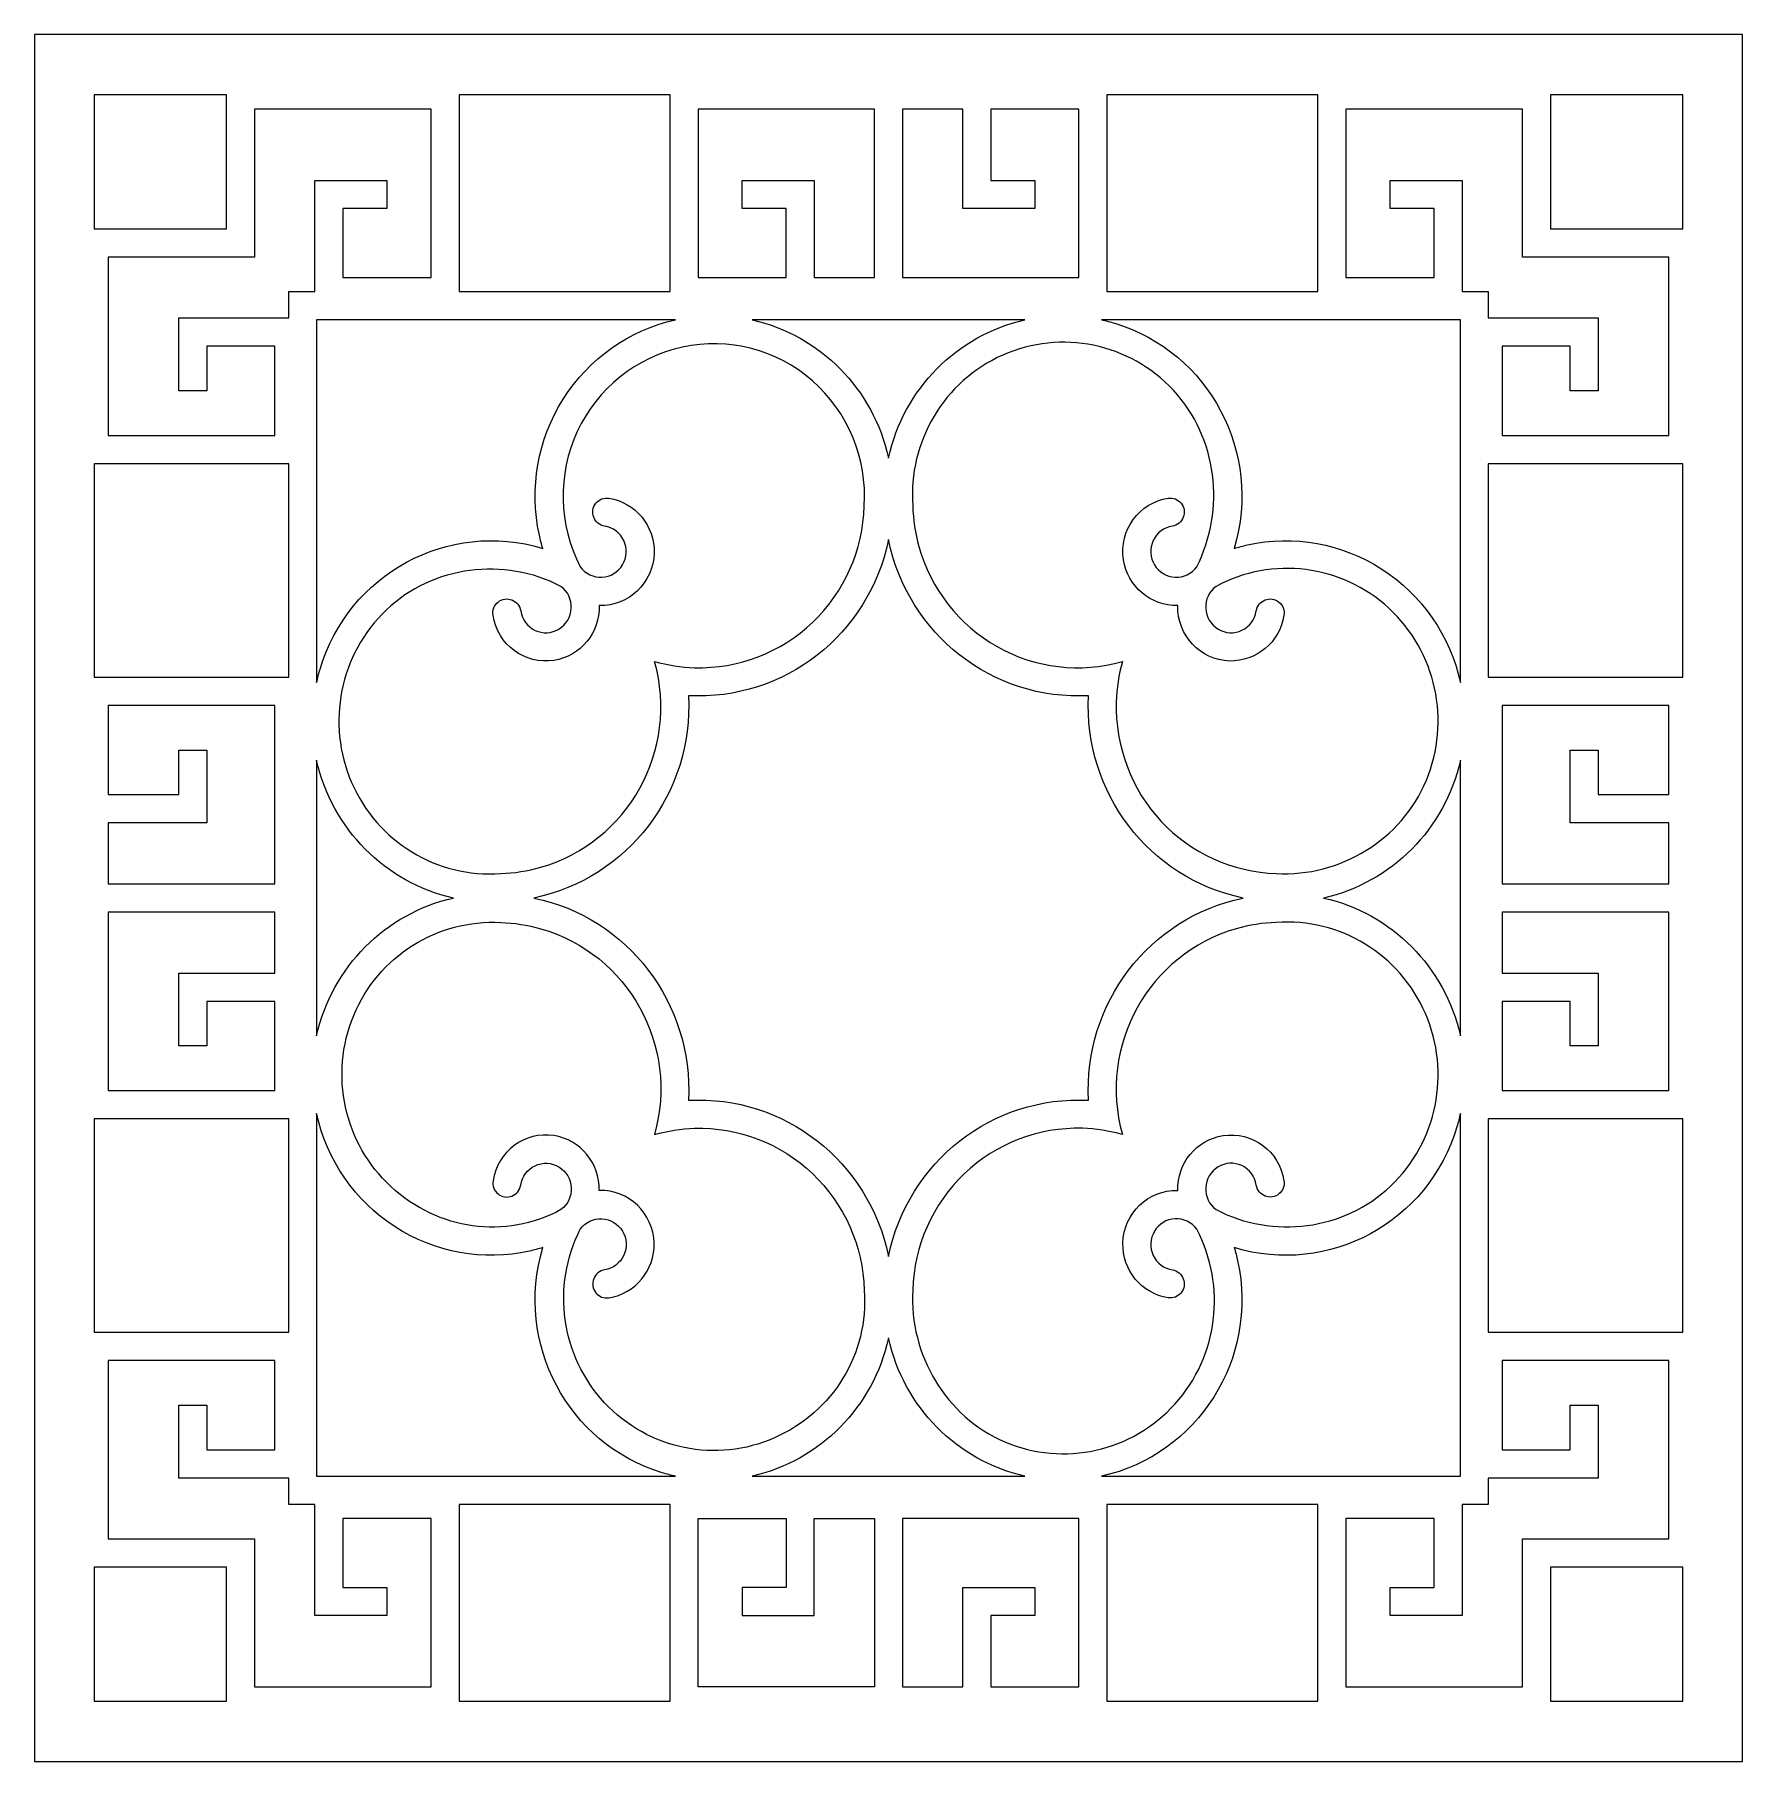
# Model space of a CAD drawing. Header units: centimetres. Extents: x -1.98 to 1.98, y -2 to 2.
import ezdxf

# ---------------------------------------------------------------- set-up
doc = ezdxf.new("R2010")
doc.units = ezdxf.units.CM
doc.header["$MEASUREMENT"] = 0
doc.layers.add('Layer 1', color=7, linetype='Continuous')

msp = doc.modelspace()

# ---------------------------------------------------------------- linework, layer by layer
at = {"layer": 'Layer 1', "color": 177}
for points, knots in [([(-1.97856, 2.00073), (-1.97856, 2.00073), (1.97856, 2.00073), (1.97856, 2.00073), (1.97856, 2.00073), (1.97856, 2.00073), (1.97856, -2.00073), (1.97856, -2.00073), (1.97856, -2.00073), (1.97856, -2.00073), (-1.97856, -2.00073), (-1.97856, -2.00073), (-1.97856, -2.00073), (-1.97856, -2.00073), (-1.97856, 2.00073), (-1.97856, 2.00073), (-1.97856, 2.00073), (-1.97856, 2.00073), (-1.97856, 2.00073), (-1.97856, 2.00073)], [0, 0, 0, 0, 0.1666667, 0.1666667, 0.1666667, 0.1666667, 0.3333333, 0.3333333, 0.3333333, 0.3333333, 0.5, 0.5, 0.5, 0.5, 0.6666667, 0.6666667, 0.6666667, 0.6666667, 1, 1, 1, 1]), ([(-1.53348, 1.55066), (-1.53348, 1.55066), (-1.8401, 1.55066), (-1.8401, 1.55066), (-1.8401, 1.55066), (-1.8401, 1.55066), (-1.8401, 1.86072), (-1.8401, 1.86072), (-1.8401, 1.86072), (-1.8401, 1.86072), (-1.53348, 1.86072), (-1.53348, 1.86072), (-1.53348, 1.86072), (-1.53348, 1.86072), (-1.53348, 1.55066), (-1.53348, 1.55066)], [0, 0, 0, 0, 0.2, 0.2, 0.2, 0.2, 0.4, 0.4, 0.4, 0.4, 0.6, 0.6, 0.6, 0.6, 1, 1, 1, 1]), ([(-0.506, 1.40532), (-0.506, 1.40532), (-0.99506, 1.40533), (-0.99506, 1.40533), (-0.99506, 1.40533), (-0.99506, 1.40533), (-0.99506, 1.86072), (-0.99506, 1.86072), (-0.99506, 1.86072), (-0.99506, 1.86072), (-0.506, 1.86072), (-0.506, 1.86072), (-0.506, 1.86072), (-0.506, 1.86072), (-0.506, 1.40533), (-0.506, 1.40533), (-0.506, 1.40533), (-0.506, 1.40533), (-0.506, 1.40532), (-0.506, 1.40532)], [0, 0, 0, 0, 0.1666667, 0.1666667, 0.1666667, 0.1666667, 0.3333333, 0.3333333, 0.3333333, 0.3333333, 0.5, 0.5, 0.5, 0.5, 0.6666667, 0.6666667, 0.6666667, 0.6666667, 1, 1, 1, 1]), ([(0.99506, 1.40532), (0.99506, 1.40532), (0.50601, 1.40532), (0.50601, 1.40532), (0.50601, 1.40532), (0.50601, 1.40532), (0.50601, 1.86072), (0.50601, 1.86072), (0.50601, 1.86072), (0.50601, 1.86072), (0.99506, 1.86072), (0.99506, 1.86072), (0.99506, 1.86072), (0.99506, 1.86072), (0.99506, 1.40532), (0.99506, 1.40532)], [0, 0, 0, 0, 0.2, 0.2, 0.2, 0.2, 0.4, 0.4, 0.4, 0.4, 0.6, 0.6, 0.6, 0.6, 1, 1, 1, 1]), ([(1.53348, 1.55066), (1.53348, 1.55066), (1.53348, 1.86072), (1.53348, 1.86072), (1.53348, 1.86072), (1.53348, 1.86072), (1.84011, 1.86072), (1.84011, 1.86072), (1.84011, 1.86072), (1.84011, 1.86072), (1.84011, 1.55066), (1.84011, 1.55066), (1.84011, 1.55066), (1.84011, 1.55066), (1.53348, 1.55066), (1.53348, 1.55066)], [0, 0, 0, 0, 0.2, 0.2, 0.2, 0.2, 0.4, 0.4, 0.4, 0.4, 0.6, 0.6, 0.6, 0.6, 1, 1, 1, 1]), ([(-1.38975, 1.34395), (-1.38975, 1.34395), (-1.6444, 1.34395), (-1.6444, 1.34395), (-1.6444, 1.34395), (-1.6444, 1.34395), (-1.6444, 1.17506), (-1.6444, 1.17506), (-1.6444, 1.17506), (-1.6444, 1.17506), (-1.57962, 1.17506), (-1.57962, 1.17506), (-1.57962, 1.17506), (-1.57962, 1.17506), (-1.57961, 1.27843), (-1.57961, 1.27843), (-1.57961, 1.27843), (-1.57961, 1.27843), (-1.42214, 1.27843), (-1.42214, 1.27843), (-1.42214, 1.27843), (-1.42214, 1.27843), (-1.42214, 1.0717), (-1.42214, 1.0717), (-1.42214, 1.0717), (-1.42214, 1.0717), (-1.80773, 1.0717), (-1.80773, 1.0717), (-1.80773, 1.0717), (-1.80773, 1.0717), (-1.80774, 1.48517), (-1.80774, 1.48517), (-1.80774, 1.48517), (-1.80774, 1.48517), (-1.46871, 1.48517), (-1.46871, 1.48517), (-1.46871, 1.48517), (-1.46871, 1.48517), (-1.46871, 1.828), (-1.46871, 1.828), (-1.46871, 1.828), (-1.46871, 1.828), (-1.05983, 1.828), (-1.05983, 1.828), (-1.05983, 1.828), (-1.05983, 1.828), (-1.05983, 1.43807), (-1.05983, 1.43807), (-1.05983, 1.43807), (-1.05983, 1.43807), (-1.26426, 1.43807), (-1.26426, 1.43807), (-1.26426, 1.43807), (-1.26426, 1.43807), (-1.26426, 1.59732), (-1.26426, 1.59732), (-1.26426, 1.59732), (-1.26426, 1.59732), (-1.16204, 1.59732), (-1.16204, 1.59732), (-1.16204, 1.59732), (-1.16204, 1.59732), (-1.16204, 1.66282), (-1.16204, 1.66282), (-1.16204, 1.66282), (-1.16204, 1.66282), (-1.32905, 1.66282), (-1.32905, 1.66282), (-1.32905, 1.66282), (-1.32905, 1.66282), (-1.32905, 1.40532), (-1.32905, 1.40532), (-1.32905, 1.40532), (-1.32905, 1.40532), (-1.38975, 1.40532), (-1.38975, 1.40532), (-1.38975, 1.40532), (-1.38975, 1.40532), (-1.38975, 1.34395), (-1.38975, 1.34395)], [0, 0, 0, 0, 0.047619, 0.047619, 0.047619, 0.047619, 0.0952381, 0.0952381, 0.0952381, 0.0952381, 0.1428571, 0.1428571, 0.1428571, 0.1428571, 0.1904762, 0.1904762, 0.1904762, 0.1904762, 0.2380952, 0.2380952, 0.2380952, 0.2380952, 0.2857143, 0.2857143, 0.2857143, 0.2857143, 0.3333333, 0.3333333, 0.3333333, 0.3333333, 0.3809524, 0.3809524, 0.3809524, 0.3809524, 0.4285714, 0.4285714, 0.4285714, 0.4285714, 0.4761905, 0.4761905, 0.4761905, 0.4761905, 0.5238095, 0.5238095, 0.5238095, 0.5238095, 0.5714286, 0.5714286, 0.5714286, 0.5714286, 0.6190476, 0.6190476, 0.6190476, 0.6190476, 0.6666667, 0.6666667, 0.6666667, 0.6666667, 0.7142857, 0.7142857, 0.7142857, 0.7142857, 0.7619048, 0.7619048, 0.7619048, 0.7619048, 0.8095238, 0.8095238, 0.8095238, 0.8095238, 0.8571429, 0.8571429, 0.8571429, 0.8571429, 0.9047619, 0.9047619, 0.9047619, 0.9047619, 1, 1, 1, 1]), ([(-0.23684, 1.43807), (-0.23684, 1.43807), (-0.44124, 1.43807), (-0.44124, 1.43807), (-0.44124, 1.43807), (-0.44124, 1.43807), (-0.44124, 1.828), (-0.44124, 1.828), (-0.44124, 1.828), (-0.44124, 1.828), (-0.03239, 1.828), (-0.03239, 1.828), (-0.03239, 1.828), (-0.03239, 1.828), (-0.03239, 1.43807), (-0.03239, 1.43807), (-0.03239, 1.43807), (-0.03239, 1.43807), (-0.17205, 1.43807), (-0.17205, 1.43807), (-0.17205, 1.43807), (-0.17205, 1.43807), (-0.17205, 1.66282), (-0.17205, 1.66282), (-0.17205, 1.66282), (-0.17205, 1.66282), (-0.33903, 1.66282), (-0.33903, 1.66282), (-0.33903, 1.66282), (-0.33903, 1.66282), (-0.33903, 1.59732), (-0.33903, 1.59732), (-0.33903, 1.59732), (-0.33903, 1.59732), (-0.23684, 1.59732), (-0.23684, 1.59732), (-0.23684, 1.59732), (-0.23684, 1.59732), (-0.23684, 1.43807), (-0.23684, 1.43807)], [0, 0, 0, 0, 0.0909091, 0.0909091, 0.0909091, 0.0909091, 0.1818182, 0.1818182, 0.1818182, 0.1818182, 0.2727273, 0.2727273, 0.2727273, 0.2727273, 0.3636364, 0.3636364, 0.3636364, 0.3636364, 0.4545455, 0.4545455, 0.4545455, 0.4545455, 0.5454545, 0.5454545, 0.5454545, 0.5454545, 0.6363636, 0.6363636, 0.6363636, 0.6363636, 0.7272727, 0.7272727, 0.7272727, 0.7272727, 0.8181818, 0.8181818, 0.8181818, 0.8181818, 1, 1, 1, 1]), ([(0.23684, 1.82801), (0.23684, 1.82801), (0.44124, 1.828), (0.44124, 1.828), (0.44124, 1.828), (0.44124, 1.828), (0.44124, 1.43807), (0.44124, 1.43807), (0.44124, 1.43807), (0.44124, 1.43807), (0.03239, 1.43807), (0.03239, 1.43807), (0.03239, 1.43807), (0.03239, 1.43807), (0.03239, 1.828), (0.03239, 1.828), (0.03239, 1.828), (0.03239, 1.828), (0.17205, 1.828), (0.17205, 1.828), (0.17205, 1.828), (0.17205, 1.828), (0.17205, 1.59732), (0.17205, 1.59732), (0.17205, 1.59732), (0.17205, 1.59732), (0.33903, 1.59732), (0.33903, 1.59732), (0.33903, 1.59732), (0.33903, 1.59732), (0.33903, 1.66282), (0.33903, 1.66282), (0.33903, 1.66282), (0.33903, 1.66282), (0.23684, 1.66282), (0.23684, 1.66282), (0.23684, 1.66282), (0.23684, 1.66282), (0.23684, 1.82801), (0.23684, 1.82801)], [0, 0, 0, 0, 0.0909091, 0.0909091, 0.0909091, 0.0909091, 0.1818182, 0.1818182, 0.1818182, 0.1818182, 0.2727273, 0.2727273, 0.2727273, 0.2727273, 0.3636364, 0.3636364, 0.3636364, 0.3636364, 0.4545455, 0.4545455, 0.4545455, 0.4545455, 0.5454545, 0.5454545, 0.5454545, 0.5454545, 0.6363636, 0.6363636, 0.6363636, 0.6363636, 0.7272727, 0.7272727, 0.7272727, 0.7272727, 0.8181818, 0.8181818, 0.8181818, 0.8181818, 1, 1, 1, 1]), ([(1.38975, 1.34394), (1.38975, 1.34394), (1.38975, 1.40532), (1.38975, 1.40532), (1.38975, 1.40532), (1.38975, 1.40532), (1.32905, 1.40532), (1.32905, 1.40532), (1.32905, 1.40532), (1.32905, 1.40532), (1.32905, 1.66282), (1.32905, 1.66282), (1.32905, 1.66282), (1.32905, 1.66282), (1.16205, 1.66282), (1.16205, 1.66282), (1.16205, 1.66282), (1.16205, 1.66282), (1.16205, 1.59732), (1.16205, 1.59732), (1.16205, 1.59732), (1.16205, 1.59732), (1.26427, 1.59732), (1.26427, 1.59732), (1.26427, 1.59732), (1.26427, 1.59732), (1.26427, 1.43807), (1.26427, 1.43807), (1.26427, 1.43807), (1.26427, 1.43807), (1.05983, 1.43807), (1.05983, 1.43807), (1.05983, 1.43807), (1.05983, 1.43807), (1.05983, 1.828), (1.05983, 1.828), (1.05983, 1.828), (1.05983, 1.828), (1.46871, 1.828), (1.46871, 1.828), (1.46871, 1.828), (1.46871, 1.828), (1.46871, 1.48516), (1.46871, 1.48516), (1.46871, 1.48516), (1.46871, 1.48516), (1.80774, 1.48517), (1.80774, 1.48517), (1.80774, 1.48517), (1.80774, 1.48517), (1.80774, 1.0717), (1.80774, 1.0717), (1.80774, 1.0717), (1.80774, 1.0717), (1.42214, 1.0717), (1.42214, 1.0717), (1.42214, 1.0717), (1.42214, 1.0717), (1.42214, 1.27843), (1.42214, 1.27843), (1.42214, 1.27843), (1.42214, 1.27843), (1.57962, 1.27843), (1.57962, 1.27843), (1.57962, 1.27843), (1.57962, 1.27843), (1.57962, 1.17506), (1.57962, 1.17506), (1.57962, 1.17506), (1.57962, 1.17506), (1.6444, 1.17506), (1.6444, 1.17506), (1.6444, 1.17506), (1.6444, 1.17506), (1.6444, 1.34394), (1.6444, 1.34394), (1.6444, 1.34394), (1.6444, 1.34394), (1.38975, 1.34394), (1.38975, 1.34394)], [0, 0, 0, 0, 0.047619, 0.047619, 0.047619, 0.047619, 0.0952381, 0.0952381, 0.0952381, 0.0952381, 0.1428571, 0.1428571, 0.1428571, 0.1428571, 0.1904762, 0.1904762, 0.1904762, 0.1904762, 0.2380952, 0.2380952, 0.2380952, 0.2380952, 0.2857143, 0.2857143, 0.2857143, 0.2857143, 0.3333333, 0.3333333, 0.3333333, 0.3333333, 0.3809524, 0.3809524, 0.3809524, 0.3809524, 0.4285714, 0.4285714, 0.4285714, 0.4285714, 0.4761905, 0.4761905, 0.4761905, 0.4761905, 0.5238095, 0.5238095, 0.5238095, 0.5238095, 0.5714286, 0.5714286, 0.5714286, 0.5714286, 0.6190476, 0.6190476, 0.6190476, 0.6190476, 0.6666667, 0.6666667, 0.6666667, 0.6666667, 0.7142857, 0.7142857, 0.7142857, 0.7142857, 0.7619048, 0.7619048, 0.7619048, 0.7619048, 0.8095238, 0.8095238, 0.8095238, 0.8095238, 0.8571429, 0.8571429, 0.8571429, 0.8571429, 0.9047619, 0.9047619, 0.9047619, 0.9047619, 1, 1, 1, 1]), ([(-0.49374, 1.33982), (-0.60103, 1.31585), (-0.6945, 1.24977), (-0.7536, 1.15611), (-0.7536, 1.15611), (-0.8127, 1.06244), (-0.8327, 0.9494), (-0.80899, 0.84091), (-0.80899, 0.84091), (-0.80672, 0.83051), (-0.80406, 0.82019), (-0.80102, 0.80999), (-0.80102, 0.80999), (-1.0201, 0.87671), (-1.25103, 0.75172), (-1.31702, 0.5302), (-1.31702, 0.5302), (-1.32006, 0.51999), (-1.32271, 0.50966), (-1.32498, 0.49925), (-1.32498, 0.49925), (-1.32498, 0.49925), (-1.32498, 1.33982), (-1.32498, 1.33982), (-1.32498, 1.33982), (-1.32498, 1.33982), (-0.49374, 1.33982), (-0.49374, 1.33982), (-0.49374, 1.33982), (-0.49374, 1.33982), (-0.49374, 1.33982), (-0.49374, 1.33982)], [0, 0, 0, 0, 0.1111111, 0.1111111, 0.1111111, 0.1111111, 0.2222222, 0.2222222, 0.2222222, 0.2222222, 0.3333333, 0.3333333, 0.3333333, 0.3333333, 0.4444444, 0.4444444, 0.4444444, 0.4444444, 0.5555556, 0.5555556, 0.5555556, 0.5555556, 0.6666667, 0.6666667, 0.6666667, 0.6666667, 0.7777778, 0.7777778, 0.7777778, 0.7777778, 1, 1, 1, 1]), ([(-0.3156, 1.33982), (-0.3156, 1.33982), (0.31559, 1.33982), (0.31559, 1.33982), (0.31559, 1.33982), (0.158, 1.30354), (0.03519, 1.17897), (-0.00001, 1.01946), (-0.00001, 1.01946), (-0.03529, 1.17895), (-0.158, 1.30361), (-0.3156, 1.33982)], [0, 0, 0, 0, 0.25, 0.25, 0.25, 0.25, 0.5, 0.5, 0.5, 0.5, 1, 1, 1, 1]), ([(0.49372, 1.33982), (0.49372, 1.33982), (1.32498, 1.33982), (1.32498, 1.33982), (1.32498, 1.33982), (1.32498, 1.33982), (1.32498, 0.49926), (1.32498, 0.49926), (1.32498, 0.49926), (1.30128, 0.60775), (1.23593, 0.70227), (1.14331, 0.76203), (1.14331, 0.76203), (1.05069, 0.82179), (0.9389, 0.84202), (0.83161, 0.81805), (0.83161, 0.81805), (0.82131, 0.81576), (0.8111, 0.81307), (0.80101, 0.80999), (0.80101, 0.80999), (0.86698, 1.03151), (0.74341, 1.26502), (0.52436, 1.33178), (0.52436, 1.33178), (0.51425, 1.33484), (0.50403, 1.33752), (0.49372, 1.33982), (0.49372, 1.33982), (0.49372, 1.33982), (0.49372, 1.33982), (0.49372, 1.33982)], [0, 0, 0, 0, 0.1111111, 0.1111111, 0.1111111, 0.1111111, 0.2222222, 0.2222222, 0.2222222, 0.2222222, 0.3333333, 0.3333333, 0.3333333, 0.3333333, 0.4444444, 0.4444444, 0.4444444, 0.4444444, 0.5555556, 0.5555556, 0.5555556, 0.5555556, 0.6666667, 0.6666667, 0.6666667, 0.6666667, 0.7777778, 0.7777778, 0.7777778, 0.7777778, 1, 1, 1, 1]), ([(-0.54202, 0.54808), (-0.48449, 0.34294), (-0.60278, 0.12935), (-0.80564, 0.07118), (-0.80564, 0.07118), (-0.83586, 0.06254), (-0.86703, 0.05771), (-0.89842, 0.05677), (-0.89842, 0.05677), (-1.04613, 0.04604), (-1.18453, 0.13048), (-1.24402, 0.26761), (-1.24402, 0.26761), (-1.30352, 0.40474), (-1.27123, 0.5649), (-1.16339, 0.66753), (-1.16339, 0.66753), (-1.05555, 0.77017), (-0.89058, 0.79046), (-0.75881, 0.72212), (-0.75881, 0.72212), (-0.74301, 0.71032), (-0.73407, 0.69133), (-0.73497, 0.67149), (-0.73497, 0.67149), (-0.73587, 0.65166), (-0.74664, 0.63349), (-0.76344, 0.62321), (-0.76344, 0.62321), (-0.78024, 0.61292), (-0.80101, 0.61178), (-0.8188, 0.62018), (-0.8188, 0.62018), (-0.8366, 0.62857), (-0.84912, 0.64555), (-0.85213, 0.66518), (-0.85213, 0.66518), (-0.85389, 0.67674), (-0.86162, 0.68648), (-0.87241, 0.69073), (-0.87241, 0.69073), (-0.8832, 0.69497), (-0.89541, 0.69306), (-0.90443, 0.68574), (-0.90443, 0.68574), (-0.91346, 0.67841), (-0.91794, 0.66678), (-0.91617, 0.65521), (-0.91617, 0.65521), (-0.90572, 0.58688), (-0.84265, 0.54003), (-0.77507, 0.55056), (-0.77507, 0.55056), (-0.71351, 0.5604), (-0.66867, 0.61468), (-0.67018, 0.67768), (-0.67018, 0.67768), (-0.60184, 0.67586), (-0.54495, 0.73019), (-0.54306, 0.7993), (-0.54306, 0.7993), (-0.54159, 0.86231), (-0.58637, 0.91666), (-0.64794, 0.92643), (-0.64794, 0.92643), (-0.65938, 0.92822), (-0.6709, 0.92369), (-0.67814, 0.91456), (-0.67814, 0.91456), (-0.68539, 0.90543), (-0.68727, 0.89308), (-0.68307, 0.88217), (-0.68307, 0.88217), (-0.67887, 0.87126), (-0.66925, 0.86345), (-0.65781, 0.86168), (-0.65781, 0.86168), (-0.63839, 0.85868), (-0.62173, 0.8461), (-0.61338, 0.82812), (-0.61338, 0.82812), (-0.60503, 0.81015), (-0.60617, 0.78901), (-0.61629, 0.77198), (-0.61629, 0.77198), (-0.62641, 0.75495), (-0.64426, 0.74415), (-0.66389, 0.74319), (-0.66389, 0.74319), (-0.68351, 0.74223), (-0.70241, 0.75136), (-0.71412, 0.76732), (-0.71412, 0.76732), (-0.76481, 0.86508), (-0.76734, 0.98119), (-0.72097, 1.08112), (-0.72097, 1.08112), (-0.67459, 1.18104), (-0.58389, 1.25343), (-0.47714, 1.27647), (-0.47714, 1.27647), (-0.37037, 1.29951), (-0.2591, 1.27069), (-0.17643, 1.19859), (-0.17643, 1.19859), (-0.09376, 1.12649), (-0.04928, 1.01864), (-0.05615, 0.90847), (-0.05615, 0.90847), (-0.05906, 0.80612), (-0.10206, 0.70913), (-0.17568, 0.63885), (-0.17568, 0.63885), (-0.24931, 0.56856), (-0.34802, 0.53074), (-0.44923, 0.53369), (-0.44923, 0.53369), (-0.48063, 0.5346), (-0.5118, 0.53944), (-0.54202, 0.54809), (-0.54202, 0.54809), (-0.54202, 0.54809), (-0.54202, 0.54808), (-0.54202, 0.54808)], [0, 0, 0, 0, 0.03125, 0.03125, 0.03125, 0.03125, 0.0625, 0.0625, 0.0625, 0.0625, 0.09375, 0.09375, 0.09375, 0.09375, 0.125, 0.125, 0.125, 0.125, 0.15625, 0.15625, 0.15625, 0.15625, 0.1875, 0.1875, 0.1875, 0.1875, 0.21875, 0.21875, 0.21875, 0.21875, 0.25, 0.25, 0.25, 0.25, 0.28125, 0.28125, 0.28125, 0.28125, 0.3125, 0.3125, 0.3125, 0.3125, 0.34375, 0.34375, 0.34375, 0.34375, 0.375, 0.375, 0.375, 0.375, 0.40625, 0.40625, 0.40625, 0.40625, 0.4375, 0.4375, 0.4375, 0.4375, 0.46875, 0.46875, 0.46875, 0.46875, 0.5, 0.5, 0.5, 0.5, 0.53125, 0.53125, 0.53125, 0.53125, 0.5625, 0.5625, 0.5625, 0.5625, 0.59375, 0.59375, 0.59375, 0.59375, 0.625, 0.625, 0.625, 0.625, 0.65625, 0.65625, 0.65625, 0.65625, 0.6875, 0.6875, 0.6875, 0.6875, 0.71875, 0.71875, 0.71875, 0.71875, 0.75, 0.75, 0.75, 0.75, 0.78125, 0.78125, 0.78125, 0.78125, 0.8125, 0.8125, 0.8125, 0.8125, 0.84375, 0.84375, 0.84375, 0.84375, 0.875, 0.875, 0.875, 0.875, 0.90625, 0.90625, 0.90625, 0.90625, 0.9375, 0.9375, 0.9375, 0.9375, 1, 1, 1, 1]), ([(0.54205, 0.5481), (0.44464, 0.52015), (0.34023, 0.53248), (0.25181, 0.58237), (0.25181, 0.58237), (0.16338, 0.63227), (0.09805, 0.71611), (0.07041, 0.81461), (0.07041, 0.81461), (0.06186, 0.84517), (0.05706, 0.8767), (0.05615, 0.90845), (0.05615, 0.90845), (0.04552, 1.05781), (0.12901, 1.19778), (0.26462, 1.25795), (0.26462, 1.25795), (0.40023, 1.31812), (0.55862, 1.28548), (0.66013, 1.17643), (0.66013, 1.17643), (0.76163, 1.06739), (0.78171, 0.90057), (0.71412, 0.76732), (0.71412, 0.76732), (0.70245, 0.75135), (0.68368, 0.74231), (0.66406, 0.74322), (0.66406, 0.74322), (0.64444, 0.74412), (0.62648, 0.75501), (0.61631, 0.77199), (0.61631, 0.77199), (0.60614, 0.78898), (0.60501, 0.80998), (0.61331, 0.82798), (0.61331, 0.82798), (0.62161, 0.84598), (0.6384, 0.85863), (0.65781, 0.86168), (0.65781, 0.86168), (0.66925, 0.86346), (0.67888, 0.87127), (0.68307, 0.88218), (0.68307, 0.88218), (0.68727, 0.89309), (0.68539, 0.90543), (0.67815, 0.91456), (0.67815, 0.91456), (0.6709, 0.92369), (0.6594, 0.92822), (0.64796, 0.92643), (0.64796, 0.92643), (0.58039, 0.91587), (0.53405, 0.85209), (0.54446, 0.78375), (0.54446, 0.78375), (0.55419, 0.72151), (0.60787, 0.67616), (0.67018, 0.67768), (0.67018, 0.67768), (0.66836, 0.60857), (0.72211, 0.55105), (0.79045, 0.54915), (0.79045, 0.54915), (0.85277, 0.54766), (0.90652, 0.59295), (0.91617, 0.65522), (0.91617, 0.65522), (0.91793, 0.66678), (0.91345, 0.67842), (0.90442, 0.68574), (0.90442, 0.68574), (0.8954, 0.69307), (0.88319, 0.69497), (0.8724, 0.69072), (0.8724, 0.69072), (0.86162, 0.68648), (0.85389, 0.67674), (0.85214, 0.66518), (0.85214, 0.66518), (0.84917, 0.64554), (0.83673, 0.6287), (0.81896, 0.62025), (0.81896, 0.62025), (0.80118, 0.61181), (0.78027, 0.61296), (0.76344, 0.62319), (0.76344, 0.62319), (0.74659, 0.63342), (0.73591, 0.65148), (0.73496, 0.67132), (0.73496, 0.67132), (0.734, 0.69116), (0.74304, 0.71028), (0.75882, 0.72212), (0.75882, 0.72212), (0.8895, 0.79258), (1.0499, 0.77226), (1.15934, 0.67136), (1.15934, 0.67136), (1.26878, 0.57047), (1.30358, 0.41084), (1.24624, 0.27277), (1.24624, 0.27277), (1.1889, 0.13469), (1.04629, 0.04841), (0.89842, 0.05677), (0.89842, 0.05677), (0.7972, 0.05971), (0.70129, 0.10319), (0.63178, 0.17764), (0.63178, 0.17764), (0.56226, 0.25209), (0.52486, 0.35191), (0.52778, 0.45426), (0.52778, 0.45426), (0.52868, 0.486), (0.53347, 0.51752), (0.54202, 0.54808), (0.54202, 0.54808), (0.54202, 0.54808), (0.54205, 0.5481), (0.54205, 0.5481)], [0, 0, 0, 0, 0.03125, 0.03125, 0.03125, 0.03125, 0.0625, 0.0625, 0.0625, 0.0625, 0.09375, 0.09375, 0.09375, 0.09375, 0.125, 0.125, 0.125, 0.125, 0.15625, 0.15625, 0.15625, 0.15625, 0.1875, 0.1875, 0.1875, 0.1875, 0.21875, 0.21875, 0.21875, 0.21875, 0.25, 0.25, 0.25, 0.25, 0.28125, 0.28125, 0.28125, 0.28125, 0.3125, 0.3125, 0.3125, 0.3125, 0.34375, 0.34375, 0.34375, 0.34375, 0.375, 0.375, 0.375, 0.375, 0.40625, 0.40625, 0.40625, 0.40625, 0.4375, 0.4375, 0.4375, 0.4375, 0.46875, 0.46875, 0.46875, 0.46875, 0.5, 0.5, 0.5, 0.5, 0.53125, 0.53125, 0.53125, 0.53125, 0.5625, 0.5625, 0.5625, 0.5625, 0.59375, 0.59375, 0.59375, 0.59375, 0.625, 0.625, 0.625, 0.625, 0.65625, 0.65625, 0.65625, 0.65625, 0.6875, 0.6875, 0.6875, 0.6875, 0.71875, 0.71875, 0.71875, 0.71875, 0.75, 0.75, 0.75, 0.75, 0.78125, 0.78125, 0.78125, 0.78125, 0.8125, 0.8125, 0.8125, 0.8125, 0.84375, 0.84375, 0.84375, 0.84375, 0.875, 0.875, 0.875, 0.875, 0.90625, 0.90625, 0.90625, 0.90625, 0.9375, 0.9375, 0.9375, 0.9375, 1, 1, 1, 1]), ([(-1.38975, 1.00621), (-1.38975, 1.00621), (-1.38975, 0.51167), (-1.38975, 0.51167), (-1.38975, 0.51167), (-1.38975, 0.51167), (-1.8401, 0.51167), (-1.8401, 0.51167), (-1.8401, 0.51167), (-1.8401, 0.51167), (-1.8401, 1.00621), (-1.8401, 1.00621), (-1.8401, 1.00621), (-1.8401, 1.00621), (-1.38975, 1.00621), (-1.38975, 1.00621)], [0, 0, 0, 0, 0.2, 0.2, 0.2, 0.2, 0.4, 0.4, 0.4, 0.4, 0.6, 0.6, 0.6, 0.6, 1, 1, 1, 1]), ([(1.84011, 0.51167), (1.84011, 0.51167), (1.38975, 0.51167), (1.38975, 0.51167), (1.38975, 0.51167), (1.38975, 0.51167), (1.38975, 1.00621), (1.38975, 1.00621), (1.38975, 1.00621), (1.38975, 1.00621), (1.84011, 1.00621), (1.84011, 1.00621), (1.84011, 1.00621), (1.84011, 1.00621), (1.84011, 0.51167), (1.84011, 0.51167)], [0, 0, 0, 0, 0.2, 0.2, 0.2, 0.2, 0.4, 0.4, 0.4, 0.4, 0.6, 0.6, 0.6, 0.6, 1, 1, 1, 1]), ([(-0.00001, -0.83062), (-0.04485, -0.61056), (-0.24167, -0.45671), (-0.46355, -0.46875), (-0.46355, -0.46875), (-0.45184, -0.24437), (-0.60373, -0.04516), (-0.82139, 0), (-0.82139, 0), (-0.60378, 0.04537), (-0.45164, 0.24438), (-0.46355, 0.46874), (-0.46355, 0.46874), (-0.24166, 0.45689), (-0.04464, 0.61049), (-0.00001, 0.83059), (-0.00001, 0.83059), (0.04485, 0.61054), (0.24167, 0.4567), (0.46354, 0.46874), (0.46354, 0.46874), (0.45184, 0.24437), (0.60373, 0.04515), (0.82139, 0), (0.82139, 0), (0.60378, -0.04536), (0.45164, -0.24439), (0.46355, -0.46875), (0.46355, -0.46875), (0.24166, -0.4569), (0.04464, -0.61049), (-0.00001, -0.8306), (-0.00001, -0.8306), (-0.00001, -0.8306), (-0.00001, -0.83062), (-0.00001, -0.83062)], [0, 0, 0, 0, 0.1, 0.1, 0.1, 0.1, 0.2, 0.2, 0.2, 0.2, 0.3, 0.3, 0.3, 0.3, 0.4, 0.4, 0.4, 0.4, 0.5, 0.5, 0.5, 0.5, 0.6, 0.6, 0.6, 0.6, 0.7, 0.7, 0.7, 0.7, 0.8, 0.8, 0.8, 0.8, 1, 1, 1, 1]), ([(-1.80774, 0.23949), (-1.80774, 0.23949), (-1.80774, 0.44618), (-1.80774, 0.44618), (-1.80774, 0.44618), (-1.80774, 0.44618), (-1.42214, 0.44618), (-1.42214, 0.44618), (-1.42214, 0.44618), (-1.42214, 0.44618), (-1.42214, 0.03275), (-1.42214, 0.03275), (-1.42214, 0.03275), (-1.42214, 0.03275), (-1.80774, 0.03275), (-1.80774, 0.03275), (-1.80774, 0.03275), (-1.80774, 0.03275), (-1.80774, 0.17397), (-1.80774, 0.17397), (-1.80774, 0.17397), (-1.80774, 0.17397), (-1.57962, 0.17397), (-1.57962, 0.17397), (-1.57962, 0.17397), (-1.57962, 0.17397), (-1.57962, 0.34283), (-1.57962, 0.34283), (-1.57962, 0.34283), (-1.57962, 0.34283), (-1.6444, 0.34283), (-1.6444, 0.34283), (-1.6444, 0.34283), (-1.6444, 0.34283), (-1.6444, 0.23949), (-1.6444, 0.23949), (-1.6444, 0.23949), (-1.6444, 0.23949), (-1.80774, 0.23949), (-1.80774, 0.23949)], [0, 0, 0, 0, 0.0909091, 0.0909091, 0.0909091, 0.0909091, 0.1818182, 0.1818182, 0.1818182, 0.1818182, 0.2727273, 0.2727273, 0.2727273, 0.2727273, 0.3636364, 0.3636364, 0.3636364, 0.3636364, 0.4545455, 0.4545455, 0.4545455, 0.4545455, 0.5454545, 0.5454545, 0.5454545, 0.5454545, 0.6363636, 0.6363636, 0.6363636, 0.6363636, 0.7272727, 0.7272727, 0.7272727, 0.7272727, 0.8181818, 0.8181818, 0.8181818, 0.8181818, 1, 1, 1, 1]), ([(1.80774, 0.23949), (1.80774, 0.23949), (1.6444, 0.23949), (1.6444, 0.23949), (1.6444, 0.23949), (1.6444, 0.23949), (1.6444, 0.34283), (1.6444, 0.34283), (1.6444, 0.34283), (1.6444, 0.34283), (1.57962, 0.34283), (1.57962, 0.34283), (1.57962, 0.34283), (1.57962, 0.34283), (1.57962, 0.17397), (1.57962, 0.17397), (1.57962, 0.17397), (1.57962, 0.17397), (1.80774, 0.17397), (1.80774, 0.17397), (1.80774, 0.17397), (1.80774, 0.17397), (1.80774, 0.03275), (1.80774, 0.03275), (1.80774, 0.03275), (1.80774, 0.03275), (1.42214, 0.03275), (1.42214, 0.03275), (1.42214, 0.03275), (1.42214, 0.03275), (1.42214, 0.44618), (1.42214, 0.44618), (1.42214, 0.44618), (1.42214, 0.44618), (1.80774, 0.44618), (1.80774, 0.44618), (1.80774, 0.44618), (1.80774, 0.44618), (1.80774, 0.23949), (1.80774, 0.23949)], [0, 0, 0, 0, 0.0909091, 0.0909091, 0.0909091, 0.0909091, 0.1818182, 0.1818182, 0.1818182, 0.1818182, 0.2727273, 0.2727273, 0.2727273, 0.2727273, 0.3636364, 0.3636364, 0.3636364, 0.3636364, 0.4545455, 0.4545455, 0.4545455, 0.4545455, 0.5454545, 0.5454545, 0.5454545, 0.5454545, 0.6363636, 0.6363636, 0.6363636, 0.6363636, 0.7272727, 0.7272727, 0.7272727, 0.7272727, 0.8181818, 0.8181818, 0.8181818, 0.8181818, 1, 1, 1, 1]), ([(-1.32498, 0.31913), (-1.2891, 0.15977), (-1.16591, 0.03558), (-1.00816, 0), (-1.00816, 0), (-1.16589, -0.03568), (-1.28917, -0.15977), (-1.32498, -0.31914), (-1.32498, -0.31914), (-1.32498, -0.31914), (-1.32498, 0.31913), (-1.32498, 0.31913), (-1.32498, 0.31913), (-1.32498, 0.31913), (-1.32498, 0.31913), (-1.32498, 0.31913)], [0, 0, 0, 0, 0.2, 0.2, 0.2, 0.2, 0.4, 0.4, 0.4, 0.4, 0.6, 0.6, 0.6, 0.6, 1, 1, 1, 1]), ([(1.32498, -0.31913), (1.2891, -0.15977), (1.16591, -0.03559), (1.00817, 0), (1.00817, 0), (1.16589, 0.03568), (1.28918, 0.15977), (1.32498, 0.31914), (1.32498, 0.31914), (1.32498, 0.31914), (1.32498, -0.31914), (1.32498, -0.31914), (1.32498, -0.31914), (1.32498, -0.31914), (1.32498, -0.31913), (1.32498, -0.31913)], [0, 0, 0, 0, 0.2, 0.2, 0.2, 0.2, 0.4, 0.4, 0.4, 0.4, 0.6, 0.6, 0.6, 0.6, 1, 1, 1, 1]), ([(-1.42214, -0.2395), (-1.42214, -0.2395), (-1.42214, -0.44618), (-1.42214, -0.44618), (-1.42214, -0.44618), (-1.42214, -0.44618), (-1.80773, -0.44618), (-1.80773, -0.44618), (-1.80773, -0.44618), (-1.80773, -0.44618), (-1.80774, -0.03275), (-1.80774, -0.03275), (-1.80774, -0.03275), (-1.80774, -0.03275), (-1.42214, -0.03275), (-1.42214, -0.03275), (-1.42214, -0.03275), (-1.42214, -0.03275), (-1.42214, -0.17398), (-1.42214, -0.17398), (-1.42214, -0.17398), (-1.42214, -0.17398), (-1.6444, -0.17398), (-1.6444, -0.17398), (-1.6444, -0.17398), (-1.6444, -0.17398), (-1.6444, -0.34283), (-1.6444, -0.34283), (-1.6444, -0.34283), (-1.6444, -0.34283), (-1.57962, -0.34283), (-1.57962, -0.34283), (-1.57962, -0.34283), (-1.57962, -0.34283), (-1.57961, -0.2395), (-1.57961, -0.2395), (-1.57961, -0.2395), (-1.57961, -0.2395), (-1.42214, -0.2395), (-1.42214, -0.2395)], [0, 0, 0, 0, 0.0909091, 0.0909091, 0.0909091, 0.0909091, 0.1818182, 0.1818182, 0.1818182, 0.1818182, 0.2727273, 0.2727273, 0.2727273, 0.2727273, 0.3636364, 0.3636364, 0.3636364, 0.3636364, 0.4545455, 0.4545455, 0.4545455, 0.4545455, 0.5454545, 0.5454545, 0.5454545, 0.5454545, 0.6363636, 0.6363636, 0.6363636, 0.6363636, 0.7272727, 0.7272727, 0.7272727, 0.7272727, 0.8181818, 0.8181818, 0.8181818, 0.8181818, 1, 1, 1, 1]), ([(1.42214, -0.2395), (1.42214, -0.2395), (1.57962, -0.2395), (1.57962, -0.2395), (1.57962, -0.2395), (1.57962, -0.2395), (1.57962, -0.34283), (1.57962, -0.34283), (1.57962, -0.34283), (1.57962, -0.34283), (1.6444, -0.34283), (1.6444, -0.34283), (1.6444, -0.34283), (1.6444, -0.34283), (1.6444, -0.17398), (1.6444, -0.17398), (1.6444, -0.17398), (1.6444, -0.17398), (1.42214, -0.17398), (1.42214, -0.17398), (1.42214, -0.17398), (1.42214, -0.17398), (1.42214, -0.03275), (1.42214, -0.03275), (1.42214, -0.03275), (1.42214, -0.03275), (1.80774, -0.03275), (1.80774, -0.03275), (1.80774, -0.03275), (1.80774, -0.03275), (1.80774, -0.44618), (1.80774, -0.44618), (1.80774, -0.44618), (1.80774, -0.44618), (1.42214, -0.44618), (1.42214, -0.44618), (1.42214, -0.44618), (1.42214, -0.44618), (1.42214, -0.2395), (1.42214, -0.2395)], [0, 0, 0, 0, 0.0909091, 0.0909091, 0.0909091, 0.0909091, 0.1818182, 0.1818182, 0.1818182, 0.1818182, 0.2727273, 0.2727273, 0.2727273, 0.2727273, 0.3636364, 0.3636364, 0.3636364, 0.3636364, 0.4545455, 0.4545455, 0.4545455, 0.4545455, 0.5454545, 0.5454545, 0.5454545, 0.5454545, 0.6363636, 0.6363636, 0.6363636, 0.6363636, 0.7272727, 0.7272727, 0.7272727, 0.7272727, 0.8181818, 0.8181818, 0.8181818, 0.8181818, 1, 1, 1, 1]), ([(-0.54202, -0.54808), (-0.48468, -0.34261), (-0.60245, -0.12917), (-0.80564, -0.07118), (-0.80564, -0.07118), (-0.83586, -0.06255), (-0.86701, -0.05771), (-0.8984, -0.05678), (-0.8984, -0.05678), (-1.0456, -0.04849), (-1.18202, -0.13478), (-1.23906, -0.27224), (-1.23906, -0.27224), (-1.29611, -0.40971), (-1.26142, -0.5686), (-1.15245, -0.66901), (-1.15245, -0.66901), (-1.04349, -0.76941), (-0.88889, -0.79229), (-0.75882, -0.72212), (-0.75882, -0.72212), (-0.74303, -0.71026), (-0.73412, -0.69121), (-0.73507, -0.67134), (-0.73507, -0.67134), (-0.73603, -0.65146), (-0.74657, -0.63346), (-0.76343, -0.6232), (-0.76343, -0.6232), (-0.78029, -0.61294), (-0.80111, -0.61185), (-0.81892, -0.62031), (-0.81892, -0.62031), (-0.83674, -0.62878), (-0.84918, -0.6455), (-0.85213, -0.66518), (-0.85213, -0.66518), (-0.85389, -0.67675), (-0.86162, -0.68649), (-0.87241, -0.69073), (-0.87241, -0.69073), (-0.8832, -0.69497), (-0.8954, -0.69307), (-0.90443, -0.68575), (-0.90443, -0.68575), (-0.91345, -0.67842), (-0.91793, -0.66679), (-0.91617, -0.65522), (-0.91617, -0.65522), (-0.90582, -0.58696), (-0.84257, -0.54013), (-0.77507, -0.55056), (-0.77507, -0.55056), (-0.71357, -0.56033), (-0.66873, -0.61475), (-0.67018, -0.67769), (-0.67018, -0.67769), (-0.60192, -0.67576), (-0.54503, -0.73028), (-0.54306, -0.7993), (-0.54306, -0.7993), (-0.54154, -0.86224), (-0.58645, -0.91661), (-0.64794, -0.92644), (-0.64794, -0.92644), (-0.65938, -0.92822), (-0.6709, -0.92369), (-0.67814, -0.91456), (-0.67814, -0.91456), (-0.68539, -0.90543), (-0.68726, -0.89309), (-0.68306, -0.88218), (-0.68306, -0.88218), (-0.67886, -0.87127), (-0.66925, -0.86346), (-0.65781, -0.86169), (-0.65781, -0.86169), (-0.63836, -0.85863), (-0.62171, -0.84597), (-0.61339, -0.82794), (-0.61339, -0.82794), (-0.60508, -0.80991), (-0.60611, -0.78902), (-0.61629, -0.77199), (-0.61629, -0.77199), (-0.62647, -0.75496), (-0.64439, -0.74419), (-0.66405, -0.74328), (-0.66405, -0.74328), (-0.68372, -0.74237), (-0.70244, -0.7513), (-0.71412, -0.76733), (-0.71412, -0.76733), (-0.78139, -0.89999), (-0.7588, -1.06111), (-0.65773, -1.16965), (-0.65773, -1.16965), (-0.55665, -1.27819), (-0.39896, -1.31065), (-0.26396, -1.25071), (-0.26396, -1.25071), (-0.12896, -1.19077), (-0.04552, -1.05717), (-0.05615, -0.90847), (-0.05615, -0.90847), (-0.05919, -0.806), (-0.10236, -0.70895), (-0.17617, -0.63866), (-0.17617, -0.63866), (-0.24998, -0.56838), (-0.34789, -0.53061), (-0.44923, -0.53369), (-0.44923, -0.53369), (-0.48063, -0.53461), (-0.51179, -0.53944), (-0.54202, -0.54809), (-0.54202, -0.54809), (-0.54202, -0.54809), (-0.54202, -0.54808), (-0.54202, -0.54808)], [0, 0, 0, 0, 0.0322581, 0.0322581, 0.0322581, 0.0322581, 0.0645161, 0.0645161, 0.0645161, 0.0645161, 0.0967742, 0.0967742, 0.0967742, 0.0967742, 0.1290323, 0.1290323, 0.1290323, 0.1290323, 0.1612903, 0.1612903, 0.1612903, 0.1612903, 0.1935484, 0.1935484, 0.1935484, 0.1935484, 0.2258065, 0.2258065, 0.2258065, 0.2258065, 0.2580645, 0.2580645, 0.2580645, 0.2580645, 0.2903226, 0.2903226, 0.2903226, 0.2903226, 0.3225806, 0.3225806, 0.3225806, 0.3225806, 0.3548387, 0.3548387, 0.3548387, 0.3548387, 0.3870968, 0.3870968, 0.3870968, 0.3870968, 0.4193548, 0.4193548, 0.4193548, 0.4193548, 0.4516129, 0.4516129, 0.4516129, 0.4516129, 0.483871, 0.483871, 0.483871, 0.483871, 0.516129, 0.516129, 0.516129, 0.516129, 0.5483871, 0.5483871, 0.5483871, 0.5483871, 0.5806452, 0.5806452, 0.5806452, 0.5806452, 0.6129032, 0.6129032, 0.6129032, 0.6129032, 0.6451613, 0.6451613, 0.6451613, 0.6451613, 0.6774194, 0.6774194, 0.6774194, 0.6774194, 0.7096774, 0.7096774, 0.7096774, 0.7096774, 0.7419355, 0.7419355, 0.7419355, 0.7419355, 0.7741935, 0.7741935, 0.7741935, 0.7741935, 0.8064516, 0.8064516, 0.8064516, 0.8064516, 0.8387097, 0.8387097, 0.8387097, 0.8387097, 0.8709677, 0.8709677, 0.8709677, 0.8709677, 0.9032258, 0.9032258, 0.9032258, 0.9032258, 0.9354839, 0.9354839, 0.9354839, 0.9354839, 1, 1, 1, 1]), ([(0.54202, -0.54809), (0.4845, -0.34294), (0.60278, -0.12936), (0.80564, -0.07118), (0.80564, -0.07118), (0.83586, -0.06255), (0.86702, -0.05771), (0.89841, -0.05678), (0.89841, -0.05678), (1.04612, -0.04604), (1.18452, -0.13047), (1.24402, -0.2676), (1.24402, -0.2676), (1.30352, -0.40473), (1.27123, -0.56489), (1.1634, -0.66753), (1.1634, -0.66753), (1.05556, -0.77017), (0.89059, -0.79046), (0.75883, -0.72212), (0.75883, -0.72212), (0.74303, -0.71032), (0.73408, -0.69134), (0.73498, -0.6715), (0.73498, -0.6715), (0.73587, -0.65166), (0.74663, -0.63349), (0.76343, -0.6232), (0.76343, -0.6232), (0.78023, -0.61291), (0.80101, -0.61177), (0.81881, -0.62016), (0.81881, -0.62016), (0.83661, -0.62856), (0.84913, -0.64555), (0.85213, -0.66518), (0.85213, -0.66518), (0.85389, -0.67675), (0.86162, -0.68649), (0.87241, -0.69073), (0.87241, -0.69073), (0.8832, -0.69497), (0.89541, -0.69307), (0.90443, -0.68574), (0.90443, -0.68574), (0.91346, -0.67841), (0.91793, -0.66678), (0.91617, -0.65521), (0.91617, -0.65521), (0.90572, -0.58689), (0.84265, -0.54003), (0.77507, -0.55056), (0.77507, -0.55056), (0.71352, -0.5604), (0.66867, -0.61469), (0.67018, -0.67769), (0.67018, -0.67769), (0.60183, -0.67585), (0.54494, -0.7302), (0.54306, -0.79931), (0.54306, -0.79931), (0.54159, -0.86232), (0.58638, -0.91667), (0.64796, -0.92644), (0.64796, -0.92644), (0.6594, -0.92822), (0.67091, -0.92369), (0.67815, -0.91456), (0.67815, -0.91456), (0.68539, -0.90543), (0.68727, -0.89309), (0.68307, -0.88218), (0.68307, -0.88218), (0.67887, -0.87127), (0.66925, -0.86346), (0.65781, -0.86169), (0.65781, -0.86169), (0.6384, -0.85869), (0.62174, -0.8461), (0.61339, -0.82813), (0.61339, -0.82813), (0.60504, -0.81016), (0.60618, -0.78901), (0.6163, -0.77199), (0.6163, -0.77199), (0.62641, -0.75496), (0.64427, -0.74416), (0.66389, -0.74319), (0.66389, -0.74319), (0.68351, -0.74223), (0.70242, -0.75137), (0.71412, -0.76733), (0.71412, -0.76733), (0.78381, -0.89947), (0.76371, -1.06167), (0.66393, -1.17234), (0.66393, -1.17234), (0.56415, -1.28302), (0.40628, -1.3182), (0.26973, -1.26021), (0.26973, -1.26021), (0.13318, -1.20222), (0.04786, -1.058), (0.05615, -0.90847), (0.05615, -0.90847), (0.05906, -0.80612), (0.10207, -0.70913), (0.1757, -0.63884), (0.1757, -0.63884), (0.24933, -0.56856), (0.34805, -0.53074), (0.44927, -0.53369), (0.44927, -0.53369), (0.48066, -0.53461), (0.51182, -0.53945), (0.54203, -0.5481), (0.54203, -0.5481), (0.54203, -0.5481), (0.54202, -0.54809), (0.54202, -0.54809)], [0, 0, 0, 0, 0.0322581, 0.0322581, 0.0322581, 0.0322581, 0.0645161, 0.0645161, 0.0645161, 0.0645161, 0.0967742, 0.0967742, 0.0967742, 0.0967742, 0.1290323, 0.1290323, 0.1290323, 0.1290323, 0.1612903, 0.1612903, 0.1612903, 0.1612903, 0.1935484, 0.1935484, 0.1935484, 0.1935484, 0.2258065, 0.2258065, 0.2258065, 0.2258065, 0.2580645, 0.2580645, 0.2580645, 0.2580645, 0.2903226, 0.2903226, 0.2903226, 0.2903226, 0.3225806, 0.3225806, 0.3225806, 0.3225806, 0.3548387, 0.3548387, 0.3548387, 0.3548387, 0.3870968, 0.3870968, 0.3870968, 0.3870968, 0.4193548, 0.4193548, 0.4193548, 0.4193548, 0.4516129, 0.4516129, 0.4516129, 0.4516129, 0.483871, 0.483871, 0.483871, 0.483871, 0.516129, 0.516129, 0.516129, 0.516129, 0.5483871, 0.5483871, 0.5483871, 0.5483871, 0.5806452, 0.5806452, 0.5806452, 0.5806452, 0.6129032, 0.6129032, 0.6129032, 0.6129032, 0.6451613, 0.6451613, 0.6451613, 0.6451613, 0.6774194, 0.6774194, 0.6774194, 0.6774194, 0.7096774, 0.7096774, 0.7096774, 0.7096774, 0.7419355, 0.7419355, 0.7419355, 0.7419355, 0.7741935, 0.7741935, 0.7741935, 0.7741935, 0.8064516, 0.8064516, 0.8064516, 0.8064516, 0.8387097, 0.8387097, 0.8387097, 0.8387097, 0.8709677, 0.8709677, 0.8709677, 0.8709677, 0.9032258, 0.9032258, 0.9032258, 0.9032258, 0.9354839, 0.9354839, 0.9354839, 0.9354839, 1, 1, 1, 1]), ([(-1.38975, -0.51168), (-1.38975, -0.51168), (-1.38975, -1.00621), (-1.38975, -1.00621), (-1.38975, -1.00621), (-1.38975, -1.00621), (-1.8401, -1.00621), (-1.8401, -1.00621), (-1.8401, -1.00621), (-1.8401, -1.00621), (-1.8401, -0.51168), (-1.8401, -0.51168), (-1.8401, -0.51168), (-1.8401, -0.51168), (-1.38975, -0.51168), (-1.38975, -0.51168)], [0, 0, 0, 0, 0.2, 0.2, 0.2, 0.2, 0.4, 0.4, 0.4, 0.4, 0.6, 0.6, 0.6, 0.6, 1, 1, 1, 1]), ([(-0.49373, -1.33982), (-0.49373, -1.33982), (-1.32498, -1.33982), (-1.32498, -1.33982), (-1.32498, -1.33982), (-1.32498, -1.33982), (-1.32498, -0.49925), (-1.32498, -0.49925), (-1.32498, -0.49925), (-1.30128, -0.60774), (-1.23593, -0.70227), (-1.14331, -0.76203), (-1.14331, -0.76203), (-1.05069, -0.8218), (-0.9389, -0.84202), (-0.83161, -0.81805), (-0.83161, -0.81805), (-0.82131, -0.81577), (-0.81111, -0.81308), (-0.80102, -0.80999), (-0.80102, -0.80999), (-0.867, -1.03153), (-0.74339, -1.26505), (-0.52431, -1.33178), (-0.52431, -1.33178), (-0.51423, -1.33485), (-0.50403, -1.33753), (-0.49374, -1.33982), (-0.49374, -1.33982), (-0.49374, -1.33982), (-0.49373, -1.33982), (-0.49373, -1.33982)], [0, 0, 0, 0, 0.1111111, 0.1111111, 0.1111111, 0.1111111, 0.2222222, 0.2222222, 0.2222222, 0.2222222, 0.3333333, 0.3333333, 0.3333333, 0.3333333, 0.4444444, 0.4444444, 0.4444444, 0.4444444, 0.5555556, 0.5555556, 0.5555556, 0.5555556, 0.6666667, 0.6666667, 0.6666667, 0.6666667, 0.7777778, 0.7777778, 0.7777778, 0.7777778, 1, 1, 1, 1]), ([(0.49374, -1.33982), (0.71714, -1.28991), (0.85834, -1.06684), (0.80899, -0.84094), (0.80899, -0.84094), (0.80671, -0.83053), (0.80405, -0.82021), (0.80102, -0.80999), (0.80102, -0.80999), (1.0201, -0.8767), (1.25102, -0.75172), (1.31702, -0.5302), (1.31702, -0.5302), (1.32006, -0.51999), (1.32271, -0.50966), (1.32498, -0.49925), (1.32498, -0.49925), (1.32498, -0.49925), (1.32498, -1.33982), (1.32498, -1.33982), (1.32498, -1.33982), (1.32498, -1.33982), (0.49372, -1.33982), (0.49372, -1.33982), (0.49372, -1.33982), (0.49372, -1.33982), (0.49374, -1.33982), (0.49374, -1.33982)], [0, 0, 0, 0, 0.125, 0.125, 0.125, 0.125, 0.25, 0.25, 0.25, 0.25, 0.375, 0.375, 0.375, 0.375, 0.5, 0.5, 0.5, 0.5, 0.625, 0.625, 0.625, 0.625, 0.75, 0.75, 0.75, 0.75, 1, 1, 1, 1]), ([(1.84011, -1.00621), (1.84011, -1.00621), (1.38975, -1.00621), (1.38975, -1.00621), (1.38975, -1.00621), (1.38975, -1.00621), (1.38975, -0.51168), (1.38975, -0.51168), (1.38975, -0.51168), (1.38975, -0.51168), (1.84011, -0.51168), (1.84011, -0.51168), (1.84011, -0.51168), (1.84011, -0.51168), (1.84011, -1.00621), (1.84011, -1.00621), (1.84011, -1.00621), (1.84011, -1.00621), (1.84011, -1.00621), (1.84011, -1.00621)], [0, 0, 0, 0, 0.1666667, 0.1666667, 0.1666667, 0.1666667, 0.3333333, 0.3333333, 0.3333333, 0.3333333, 0.5, 0.5, 0.5, 0.5, 0.6666667, 0.6666667, 0.6666667, 0.6666667, 1, 1, 1, 1]), ([(0.3156, -1.33982), (0.3156, -1.33982), (-0.31559, -1.33982), (-0.31559, -1.33982), (-0.31559, -1.33982), (-0.158, -1.30355), (-0.03519, -1.17897), (-0.00001, -1.01947), (-0.00001, -1.01947), (0.03529, -1.17895), (0.158, -1.30361), (0.3156, -1.33982)], [0, 0, 0, 0, 0.25, 0.25, 0.25, 0.25, 0.5, 0.5, 0.5, 0.5, 1, 1, 1, 1]), ([(-1.38975, -1.34395), (-1.38975, -1.34395), (-1.38975, -1.40533), (-1.38975, -1.40533), (-1.38975, -1.40533), (-1.38975, -1.40533), (-1.32905, -1.40533), (-1.32905, -1.40533), (-1.32905, -1.40533), (-1.32905, -1.40533), (-1.32905, -1.66283), (-1.32905, -1.66283), (-1.32905, -1.66283), (-1.32905, -1.66283), (-1.16204, -1.66283), (-1.16204, -1.66283), (-1.16204, -1.66283), (-1.16204, -1.66283), (-1.16204, -1.59732), (-1.16204, -1.59732), (-1.16204, -1.59732), (-1.16204, -1.59732), (-1.26426, -1.59732), (-1.26426, -1.59732), (-1.26426, -1.59732), (-1.26426, -1.59732), (-1.26426, -1.43807), (-1.26426, -1.43807), (-1.26426, -1.43807), (-1.26426, -1.43807), (-1.05983, -1.43807), (-1.05983, -1.43807), (-1.05983, -1.43807), (-1.05983, -1.43807), (-1.05983, -1.82799), (-1.05983, -1.82799), (-1.05983, -1.82799), (-1.05983, -1.82799), (-1.46871, -1.82799), (-1.46871, -1.82799), (-1.46871, -1.82799), (-1.46871, -1.82799), (-1.46871, -1.48517), (-1.46871, -1.48517), (-1.46871, -1.48517), (-1.46871, -1.48517), (-1.80774, -1.48517), (-1.80774, -1.48517), (-1.80774, -1.48517), (-1.80774, -1.48517), (-1.80773, -1.0717), (-1.80773, -1.0717), (-1.80773, -1.0717), (-1.80773, -1.0717), (-1.42214, -1.0717), (-1.42214, -1.0717), (-1.42214, -1.0717), (-1.42214, -1.0717), (-1.42214, -1.27844), (-1.42214, -1.27844), (-1.42214, -1.27844), (-1.42214, -1.27844), (-1.57961, -1.27844), (-1.57961, -1.27844), (-1.57961, -1.27844), (-1.57961, -1.27844), (-1.57962, -1.17507), (-1.57962, -1.17507), (-1.57962, -1.17507), (-1.57962, -1.17507), (-1.6444, -1.17507), (-1.6444, -1.17507), (-1.6444, -1.17507), (-1.6444, -1.17507), (-1.6444, -1.34395), (-1.6444, -1.34395), (-1.6444, -1.34395), (-1.6444, -1.34395), (-1.38975, -1.34395), (-1.38975, -1.34395), (-1.38975, -1.34395), (-1.38975, -1.34395), (-1.38975, -1.34395), (-1.38975, -1.34395)], [0, 0, 0, 0, 0.0454545, 0.0454545, 0.0454545, 0.0454545, 0.0909091, 0.0909091, 0.0909091, 0.0909091, 0.1363636, 0.1363636, 0.1363636, 0.1363636, 0.1818182, 0.1818182, 0.1818182, 0.1818182, 0.2272727, 0.2272727, 0.2272727, 0.2272727, 0.2727273, 0.2727273, 0.2727273, 0.2727273, 0.3181818, 0.3181818, 0.3181818, 0.3181818, 0.3636364, 0.3636364, 0.3636364, 0.3636364, 0.4090909, 0.4090909, 0.4090909, 0.4090909, 0.4545455, 0.4545455, 0.4545455, 0.4545455, 0.5, 0.5, 0.5, 0.5, 0.5454545, 0.5454545, 0.5454545, 0.5454545, 0.5909091, 0.5909091, 0.5909091, 0.5909091, 0.6363636, 0.6363636, 0.6363636, 0.6363636, 0.6818182, 0.6818182, 0.6818182, 0.6818182, 0.7272727, 0.7272727, 0.7272727, 0.7272727, 0.7727273, 0.7727273, 0.7727273, 0.7727273, 0.8181818, 0.8181818, 0.8181818, 0.8181818, 0.8636364, 0.8636364, 0.8636364, 0.8636364, 0.9090909, 0.9090909, 0.9090909, 0.9090909, 1, 1, 1, 1]), ([(1.32905, -1.40533), (1.32905, -1.40533), (1.38975, -1.40533), (1.38975, -1.40533), (1.38975, -1.40533), (1.38975, -1.40533), (1.38975, -1.34395), (1.38975, -1.34395), (1.38975, -1.34395), (1.38975, -1.34395), (1.6444, -1.34395), (1.6444, -1.34395), (1.6444, -1.34395), (1.6444, -1.34395), (1.6444, -1.17506), (1.6444, -1.17506), (1.6444, -1.17506), (1.6444, -1.17506), (1.57962, -1.17507), (1.57962, -1.17507), (1.57962, -1.17507), (1.57962, -1.17507), (1.57961, -1.27844), (1.57961, -1.27844), (1.57961, -1.27844), (1.57961, -1.27844), (1.42214, -1.27844), (1.42214, -1.27844), (1.42214, -1.27844), (1.42214, -1.27844), (1.42214, -1.0717), (1.42214, -1.0717), (1.42214, -1.0717), (1.42214, -1.0717), (1.80774, -1.0717), (1.80774, -1.0717), (1.80774, -1.0717), (1.80774, -1.0717), (1.80774, -1.48517), (1.80774, -1.48517), (1.80774, -1.48517), (1.80774, -1.48517), (1.46871, -1.48517), (1.46871, -1.48517), (1.46871, -1.48517), (1.46871, -1.48517), (1.46871, -1.82799), (1.46871, -1.82799), (1.46871, -1.82799), (1.46871, -1.82799), (1.05983, -1.82799), (1.05983, -1.82799), (1.05983, -1.82799), (1.05983, -1.82799), (1.05983, -1.43807), (1.05983, -1.43807), (1.05983, -1.43807), (1.05983, -1.43807), (1.26426, -1.43807), (1.26426, -1.43807), (1.26426, -1.43807), (1.26426, -1.43807), (1.26426, -1.59732), (1.26426, -1.59732), (1.26426, -1.59732), (1.26426, -1.59732), (1.16205, -1.59732), (1.16205, -1.59732), (1.16205, -1.59732), (1.16205, -1.59732), (1.16205, -1.66283), (1.16205, -1.66283), (1.16205, -1.66283), (1.16205, -1.66283), (1.32905, -1.66283), (1.32905, -1.66283), (1.32905, -1.66283), (1.32905, -1.66283), (1.32905, -1.40533), (1.32905, -1.40533)], [0, 0, 0, 0, 0.047619, 0.047619, 0.047619, 0.047619, 0.0952381, 0.0952381, 0.0952381, 0.0952381, 0.1428571, 0.1428571, 0.1428571, 0.1428571, 0.1904762, 0.1904762, 0.1904762, 0.1904762, 0.2380952, 0.2380952, 0.2380952, 0.2380952, 0.2857143, 0.2857143, 0.2857143, 0.2857143, 0.3333333, 0.3333333, 0.3333333, 0.3333333, 0.3809524, 0.3809524, 0.3809524, 0.3809524, 0.4285714, 0.4285714, 0.4285714, 0.4285714, 0.4761905, 0.4761905, 0.4761905, 0.4761905, 0.5238095, 0.5238095, 0.5238095, 0.5238095, 0.5714286, 0.5714286, 0.5714286, 0.5714286, 0.6190476, 0.6190476, 0.6190476, 0.6190476, 0.6666667, 0.6666667, 0.6666667, 0.6666667, 0.7142857, 0.7142857, 0.7142857, 0.7142857, 0.7619048, 0.7619048, 0.7619048, 0.7619048, 0.8095238, 0.8095238, 0.8095238, 0.8095238, 0.8571429, 0.8571429, 0.8571429, 0.8571429, 0.9047619, 0.9047619, 0.9047619, 0.9047619, 1, 1, 1, 1]), ([(-0.99506, -1.40533), (-0.99506, -1.40533), (-0.506, -1.40533), (-0.506, -1.40533), (-0.506, -1.40533), (-0.506, -1.40533), (-0.506, -1.86072), (-0.506, -1.86072), (-0.506, -1.86072), (-0.506, -1.86072), (-0.99506, -1.86072), (-0.99506, -1.86072), (-0.99506, -1.86072), (-0.99506, -1.86072), (-0.99506, -1.40533), (-0.99506, -1.40533), (-0.99506, -1.40533), (-0.99506, -1.40533), (-0.99506, -1.40533), (-0.99506, -1.40533)], [0, 0, 0, 0, 0.1666667, 0.1666667, 0.1666667, 0.1666667, 0.3333333, 0.3333333, 0.3333333, 0.3333333, 0.5, 0.5, 0.5, 0.5, 0.6666667, 0.6666667, 0.6666667, 0.6666667, 1, 1, 1, 1]), ([(-0.23684, -1.43807), (-0.23684, -1.43807), (-0.44124, -1.43807), (-0.44124, -1.43807), (-0.44124, -1.43807), (-0.44124, -1.43807), (-0.44124, -1.82799), (-0.44124, -1.82799), (-0.44124, -1.82799), (-0.44124, -1.82799), (-0.03239, -1.82799), (-0.03239, -1.82799), (-0.03239, -1.82799), (-0.03239, -1.82799), (-0.03239, -1.43807), (-0.03239, -1.43807), (-0.03239, -1.43807), (-0.03239, -1.43807), (-0.17205, -1.43807), (-0.17205, -1.43807), (-0.17205, -1.43807), (-0.17205, -1.43807), (-0.17205, -1.66283), (-0.17205, -1.66283), (-0.17205, -1.66283), (-0.17205, -1.66283), (-0.33903, -1.66283), (-0.33903, -1.66283), (-0.33903, -1.66283), (-0.33903, -1.66283), (-0.33903, -1.59732), (-0.33903, -1.59732), (-0.33903, -1.59732), (-0.33903, -1.59732), (-0.23684, -1.59732), (-0.23684, -1.59732), (-0.23684, -1.59732), (-0.23684, -1.59732), (-0.23684, -1.43807), (-0.23684, -1.43807)], [0, 0, 0, 0, 0.0909091, 0.0909091, 0.0909091, 0.0909091, 0.1818182, 0.1818182, 0.1818182, 0.1818182, 0.2727273, 0.2727273, 0.2727273, 0.2727273, 0.3636364, 0.3636364, 0.3636364, 0.3636364, 0.4545455, 0.4545455, 0.4545455, 0.4545455, 0.5454545, 0.5454545, 0.5454545, 0.5454545, 0.6363636, 0.6363636, 0.6363636, 0.6363636, 0.7272727, 0.7272727, 0.7272727, 0.7272727, 0.8181818, 0.8181818, 0.8181818, 0.8181818, 1, 1, 1, 1]), ([(0.23684, -1.82799), (0.23684, -1.82799), (0.23684, -1.66282), (0.23684, -1.66282), (0.23684, -1.66282), (0.23684, -1.66282), (0.33903, -1.66283), (0.33903, -1.66283), (0.33903, -1.66283), (0.33903, -1.66283), (0.33903, -1.59732), (0.33903, -1.59732), (0.33903, -1.59732), (0.33903, -1.59732), (0.17205, -1.59732), (0.17205, -1.59732), (0.17205, -1.59732), (0.17205, -1.59732), (0.17205, -1.82799), (0.17205, -1.82799), (0.17205, -1.82799), (0.17205, -1.82799), (0.03239, -1.82799), (0.03239, -1.82799), (0.03239, -1.82799), (0.03239, -1.82799), (0.03239, -1.43807), (0.03239, -1.43807), (0.03239, -1.43807), (0.03239, -1.43807), (0.44124, -1.43807), (0.44124, -1.43807), (0.44124, -1.43807), (0.44124, -1.43807), (0.44124, -1.82799), (0.44124, -1.82799), (0.44124, -1.82799), (0.44124, -1.82799), (0.23684, -1.82799), (0.23684, -1.82799)], [0, 0, 0, 0, 0.0909091, 0.0909091, 0.0909091, 0.0909091, 0.1818182, 0.1818182, 0.1818182, 0.1818182, 0.2727273, 0.2727273, 0.2727273, 0.2727273, 0.3636364, 0.3636364, 0.3636364, 0.3636364, 0.4545455, 0.4545455, 0.4545455, 0.4545455, 0.5454545, 0.5454545, 0.5454545, 0.5454545, 0.6363636, 0.6363636, 0.6363636, 0.6363636, 0.7272727, 0.7272727, 0.7272727, 0.7272727, 0.8181818, 0.8181818, 0.8181818, 0.8181818, 1, 1, 1, 1]), ([(0.50601, -1.40533), (0.50601, -1.40533), (0.99506, -1.40533), (0.99506, -1.40533), (0.99506, -1.40533), (0.99506, -1.40533), (0.99506, -1.86072), (0.99506, -1.86072), (0.99506, -1.86072), (0.99506, -1.86072), (0.50601, -1.86072), (0.50601, -1.86072), (0.50601, -1.86072), (0.50601, -1.86072), (0.50601, -1.40533), (0.50601, -1.40533)], [0, 0, 0, 0, 0.2, 0.2, 0.2, 0.2, 0.4, 0.4, 0.4, 0.4, 0.6, 0.6, 0.6, 0.6, 1, 1, 1, 1]), ([(-1.8401, -1.55066), (-1.8401, -1.55066), (-1.53348, -1.55066), (-1.53348, -1.55066), (-1.53348, -1.55066), (-1.53348, -1.55066), (-1.53348, -1.86072), (-1.53348, -1.86072), (-1.53348, -1.86072), (-1.53348, -1.86072), (-1.8401, -1.86072), (-1.8401, -1.86072), (-1.8401, -1.86072), (-1.8401, -1.86072), (-1.8401, -1.55066), (-1.8401, -1.55066)], [0, 0, 0, 0, 0.2, 0.2, 0.2, 0.2, 0.4, 0.4, 0.4, 0.4, 0.6, 0.6, 0.6, 0.6, 1, 1, 1, 1]), ([(1.53348, -1.86072), (1.53348, -1.86072), (1.53348, -1.55066), (1.53348, -1.55066), (1.53348, -1.55066), (1.53348, -1.55066), (1.84011, -1.55066), (1.84011, -1.55066), (1.84011, -1.55066), (1.84011, -1.55066), (1.84011, -1.86072), (1.84011, -1.86072), (1.84011, -1.86072), (1.84011, -1.86072), (1.53348, -1.86072), (1.53348, -1.86072)], [0, 0, 0, 0, 0.2, 0.2, 0.2, 0.2, 0.4, 0.4, 0.4, 0.4, 0.6, 0.6, 0.6, 0.6, 1, 1, 1, 1])]:
    msp.add_open_spline(points, degree=3, knots=knots, dxfattribs=at)

doc.saveas('drawing.dxf')
